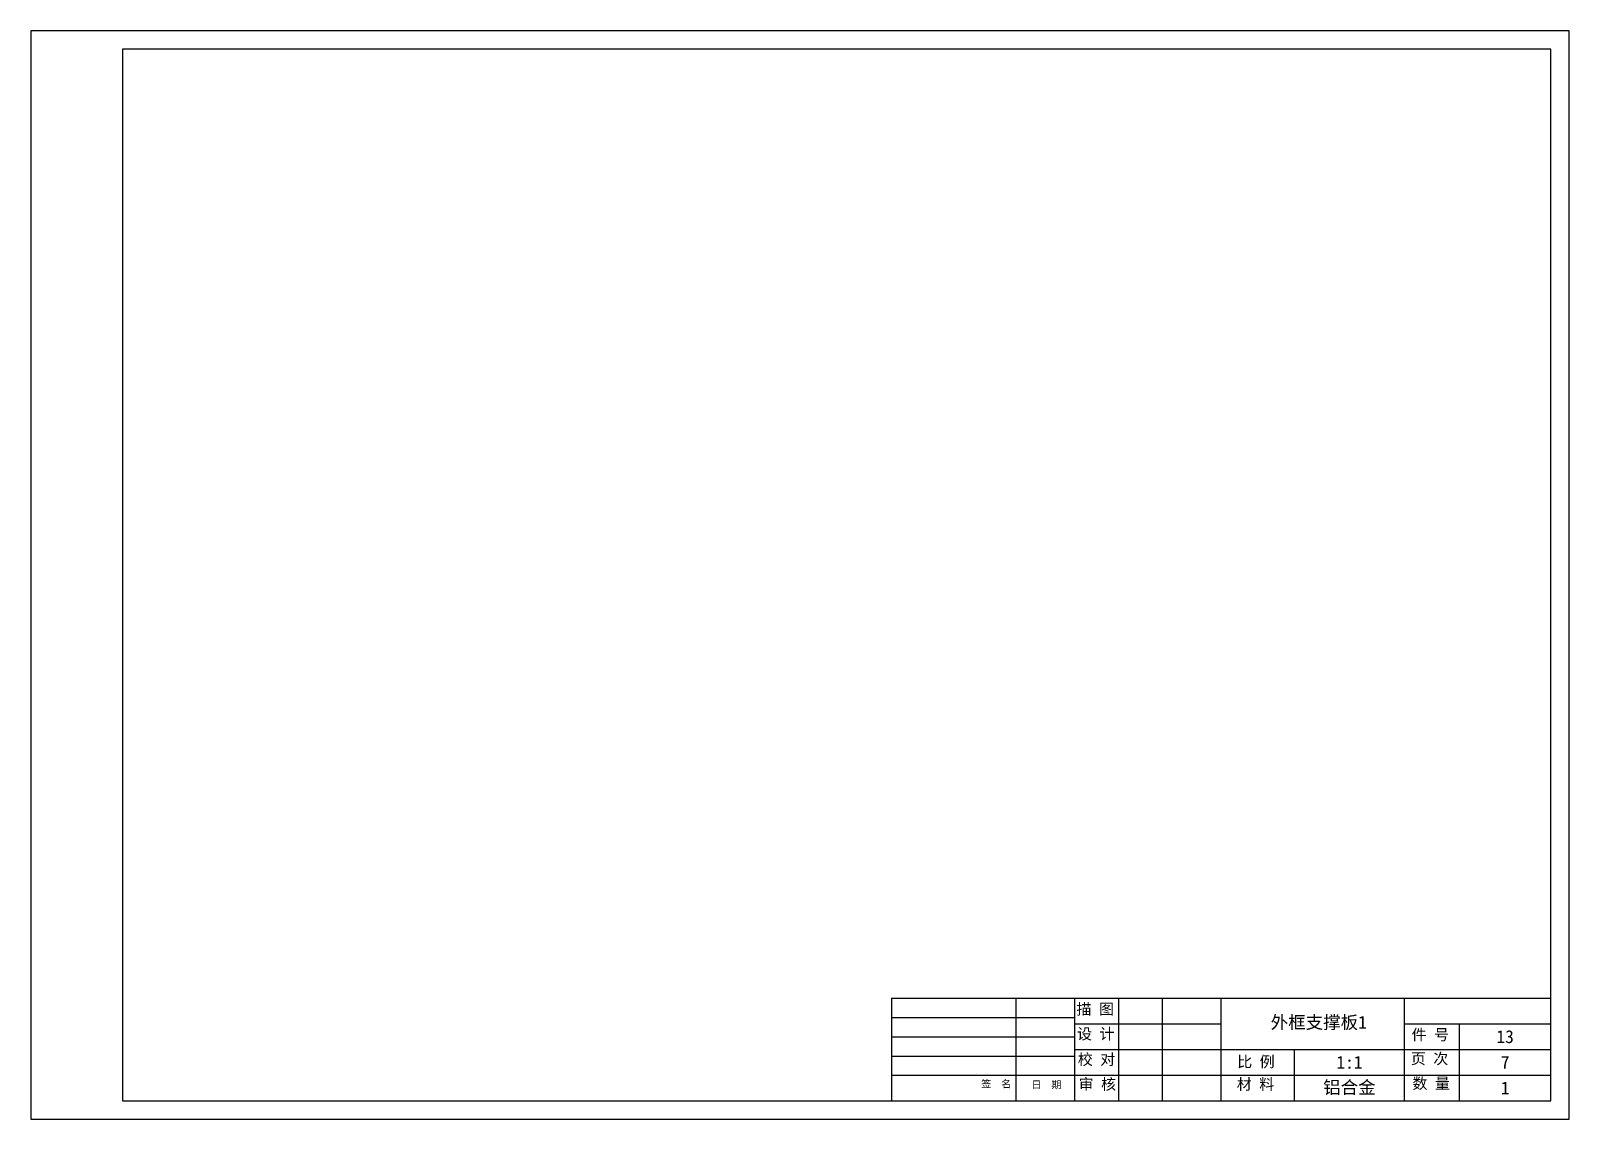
# Model space of a CAD drawing. Header units: millimetres. Extents: x -473 to 6267, y 319 to 3284.
# Drawn here: x 2175.3 to 2595.3, y 1122.6 to 1419.6 of the extents above; entities that cross this region are included whole.
import ezdxf

# ---------------------------------------------------------------- set-up
doc = ezdxf.new("R2010")
doc.units = ezdxf.units.MM
doc.layers.add('10', color=7, linetype='Continuous')
doc.layers.add('SLD-0', color=7, linetype='Continuous')
doc.layers.add('3mm', color=7, linetype='Continuous', lineweight=30)
doc.layers.add('标题栏', color=7, linetype='Continuous', lineweight=25)

msp = doc.modelspace()

# ---------------------------------------------------------------- texts
at = {"layer": 'SLD-0', "linetype": 'Continuous', "lineweight": -3, "char_height": 3.5, "attachment_point": 5}
for s, width, insert in [('13', 25, (2577.833, 1145.103)), ('{\\fSimSun|b0|i0|c134|p54;1:1}', 30, (2535.333, 1138.103)), ('7', 25, (2577.833, 1138.103)), ('{\\fSimSun|b0|i0|c134|p54;铝合金}', 30, (2535.333, 1131.103)), ('1', 25, (2577.833, 1131.103))]:
    msp.add_mtext_dynamic_manual_height_columns(s, width=width, gutter_width=17.5, heights=[0], dxfattribs=dict(at, insert=insert))
at = {"layer": '标题栏', "attachment_point": 1}
for s, insert, char_height, width in [('{\\fSimSun|b0|i0|c134|p54; 描 图}', (2458.777, 1154.152), 3, 12.20894), ('{\\fSimSun|b0|i0|c134|p54;设 计}', (2460.957, 1147.397), 3, 11.99092), ('{\\fSimSun|b0|i0|c134|p54;件 号}', (2552.306, 1147.179), 3, 14.17108), ('{\\fSimSun|b0|i0|c134|p54;校 对}', (2461.175, 1140.424), 3, 11.99092), ('{\\fSimSun|b0|i0|c134|p54;比 例}', (2504.688, 1139.803), 3, 12.20893), ('{\\fSimSun|b0|i0|c134|p54;页 次}', (2552.088, 1140.642), 3, 14.60712), ('{\\fSimSun|b0|i0|c134|p54;审 核}', (2461.393, 1133.669), 3, 12.20893), ('{\\fSimSun|b0|i0|c134|p54;材 料}', (2504.56, 1133.669), 3, 18.09539), ('{\\fSimSun|b0|i0|c134|p54;数 量}', (2552.524, 1133.887), 3, 14.60712), ('{\\fSimSun|b0|i0|c134|p54;签  名}', (2434.795, 1133.233), 2, 11.99092), ('{\\fSimSun|b0|i0|c134|p54;日  期}', (2448.53, 1133.015), 2, 16.13323)]:
    msp.add_mtext(s, dxfattribs=dict(at, insert=insert, char_height=char_height, width=width))
at = {"layer": '标题栏', "lineweight": -3, "insert": (2526.956, 1148.857), "char_height": 3.5, "attachment_point": 5}
msp.add_mtext_dynamic_manual_height_columns('{\\fSimSun|b0|i0|c134|p54;外框支撑板1}', width=30, gutter_width=17.5, heights=[0], dxfattribs=at)

# ---------------------------------------------------------------- linework, layer by layer
for p, q in [((2590.333, 1127.603), (2590.333, 1155.603)), ((2410.333, 1127.603), (2590.333, 1127.603))]:
    msp.add_line(p, q)
at = {"layer": '10'}
msp.add_lwpolyline([(2175.333, 1122.603), (2595.333, 1122.603), (2595.333, 1419.603), (2175.333, 1419.603)], close=True, dxfattribs=at)
at = {"layer": '3mm'}
msp.add_line((2410.333, 1155.603), (2590.333, 1155.603), dxfattribs=at)
at = {"layer": '3mm', "lineweight": 30}
msp.add_line((2410.333, 1155.603), (2410.333, 1127.603), dxfattribs=at)
at = {"layer": '3mm'}
msp.add_lwpolyline([(2200.333, 1127.603), (2590.333, 1127.603), (2590.333, 1414.603), (2200.333, 1414.603)], close=True, dxfattribs=at)
at = {"layer": '标题栏'}
for p, q in [((2444.333, 1127.603), (2444.333, 1155.603)), ((2460.333, 1127.603), (2460.333, 1155.603)), ((2472.333, 1127.603), (2472.333, 1155.603)), ((2484.333, 1127.603), (2484.333, 1155.603)), ((2500.333, 1127.603), (2500.333, 1155.603)), ((2550.333, 1127.603), (2550.333, 1155.603)), ((2410.333, 1150.353), (2460.333, 1150.353)), ((2460.333, 1148.603), (2500.333, 1148.603)), ((2550.333, 1148.603), (2590.333, 1148.603)), ((2565.333, 1127.603), (2565.333, 1148.603)), ((2410.333, 1145.103), (2460.333, 1145.103)), ((2410.333, 1139.853), (2460.333, 1139.853)), ((2460.333, 1141.603), (2500.333, 1141.603)), ((2500.333, 1141.603), (2550.333, 1141.603)), ((2520.333, 1127.603), (2520.333, 1141.603)), ((2550.333, 1141.603), (2590.333, 1141.603)), ((2410.333, 1134.603), (2590.333, 1134.603))]:
    msp.add_line(p, q, dxfattribs=at)

msp.set_redraw_order([(e.dxf.handle, doc.entitydb.next_handle()) for e in msp.query("TEXT MTEXT ATTDEF DIMENSION ARC_DIMENSION")])  # texts and dimensions are drawn at this point

doc.saveas('drawing.dxf')
